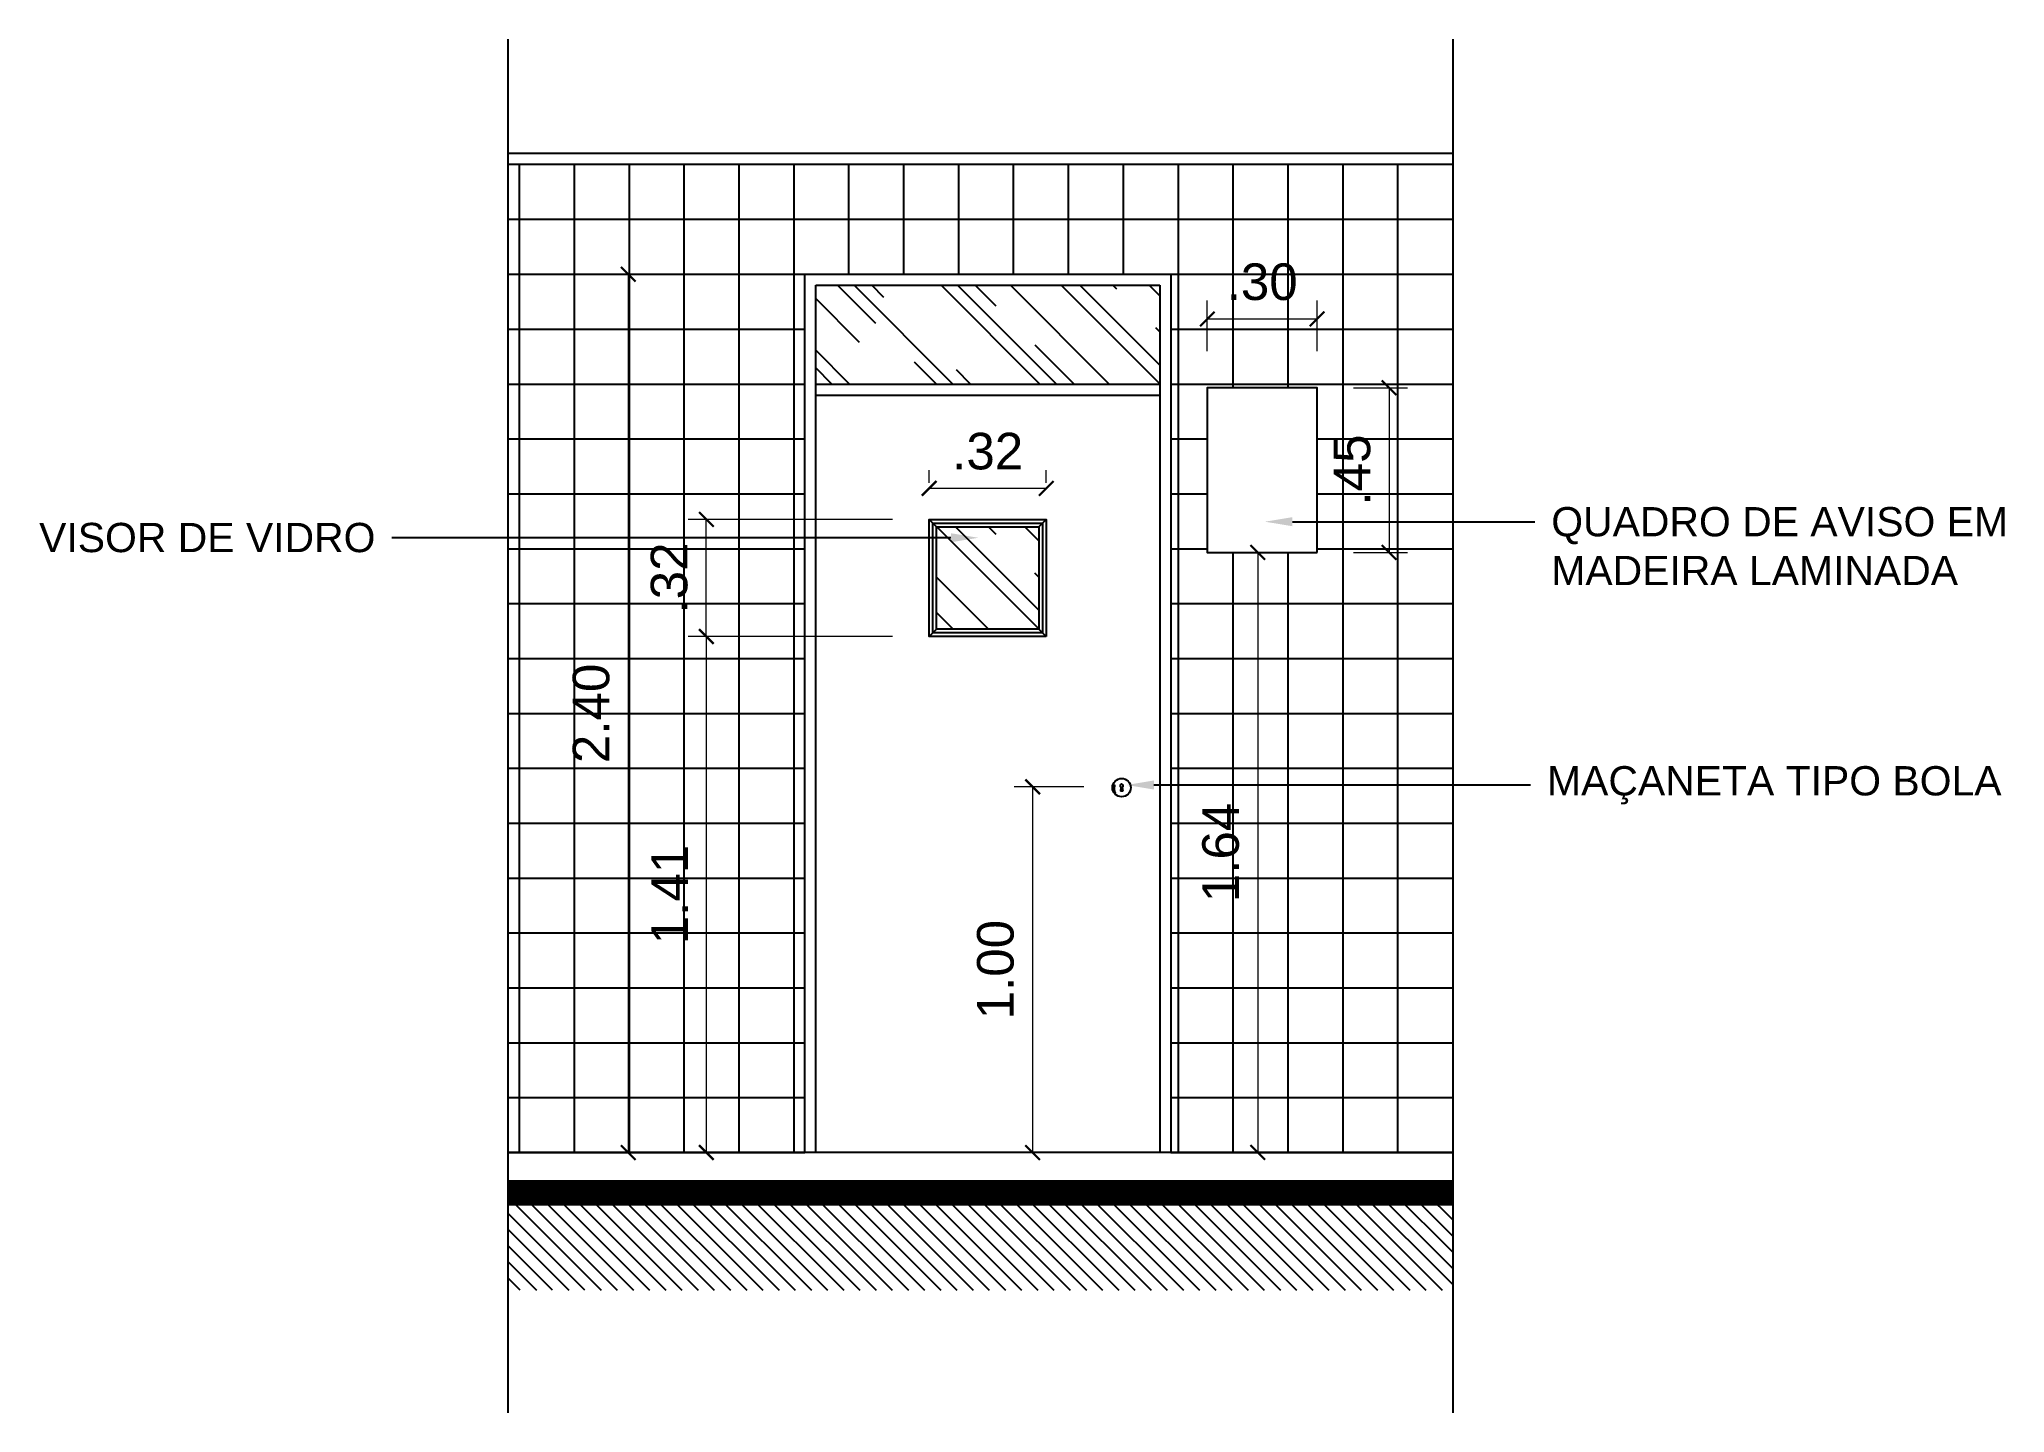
# Model space of a CAD drawing. Header units: metres. Extents: x 2362 to 4220, y 91 to 382.
# Drawn here: x 3239.61 to 3244.98, y 144.71 to 148.46 of the extents above; entities that cross this region are included whole.
import ezdxf
from ezdxf import colors
from ezdxf.entities.mleader import LeaderData, LeaderLine
from ezdxf.math import Vec2, Vec3

# ---------------------------------------------------------------- set-up
doc = ezdxf.new("R2010")
doc.units = ezdxf.units.M
doc.header["$LTSCALE"] = 5
doc.header["$MEASUREMENT"] = 0
doc.linetypes.add('CENTER2', pattern=[3.5, 1.5, -0.75, 0.5, -0.75])
doc.layers.add('2prancha', color=4, linetype='Continuous', lineweight=18)
doc.layers.add('PENA 05', color=5, linetype='Continuous', lineweight=25)
for name, color, linetype in [('COTA 1 100', 2, 'Continuous'), ('HACHURA', 251, 'Continuous'), ('HACHURA PISOS', 250, 'Continuous'), ('PENA 0.1', 1, 'Continuous'), ('PENA 01', 1, 'Continuous'), ('PENA 02', 2, 'Continuous'), ('PENA 03', 3, 'Continuous'), ('PENA 06', 6, 'Continuous'), ('TXT ESPECIFICAÇÕES', 7, 'Continuous')]:
    doc.layers.add(name, color=color, linetype=linetype)
doc.styles.add('Luana', font='arial.ttf')
doc.styles.get("Standard").update_dxf_attribs({"font": 'arial.ttf'})
doc.dimstyles.new('arial50', dxfattribs={"dimtxt": 0.1, "dimasz": 0.04, "dimexe": 0.05, "dimexo": 0.1, "dimgap": 0.05, "dimtad": 1, "dimzin": 4, "dimdsep": 46, "dimtxsty": 'Luana', "dimblk": 'ARCHTICK', "dimcen": 0, "dimclrd": 7, "dimclre": 7, "dimclrt": 256, "dimadec": 0, "dimazin": 0, "dimtfac": 1, "dimtix": 1, "dimtmove": 0, "dimatfit": 3, "dimldrblk": 'CLOSEDBLANK', "dimfxl": 0, "dimlwd": 5, "dimlwe": 5, "dimarcsym": 0})

msp = doc.modelspace()

# ---------------------------------------------------------------- blocks, each defined once
blk = doc.blocks.new('_ArchTick')
at = {"color": 0, "linetype": 'ByBlock', "const_width": 0.15}
blk.add_lwpolyline([(-0.5, -0.5), (0.5, 0.5)], dxfattribs=at)
blk = doc.blocks.new('*D176')
at = {"layer": 'COTA 1 100', "color": 7, "lineweight": 5}
for p, q in [((3242.847, 147.0614), (3242.885, 147.0614)), ((3242.935, 147.0614), (3242.935, 145.4214)), ((3242.847, 145.4214), (3242.885, 145.4214))]:
    blk.add_line(p, q, dxfattribs=at)
at = {"layer": 'Defpoints', "color": 0}
for p in [(3242.947, 147.0614), (3242.935, 145.4214), (3242.947, 145.4214)]:
    blk.add_point(p, dxfattribs=at)
at = {"layer": 'COTA 1 100', "color": 7, "lineweight": 5, "xscale": 0.04, "yscale": 0.04, "zscale": 0.04}
for p, rotation in [((3242.935, 147.0614), 90), ((3242.935, 145.4214), 270)]:
    blk.add_blockref('_ArchTick', p, dxfattribs=dict(at, rotation=rotation))
at = {"layer": 'COTA 1 100', "insert": (3242.834, 146.2414), "char_height": 0.1, "attachment_point": 5, "rotation": 90, "style": 'Luana'}
blk.add_mtext('1.64', dxfattribs=at)
blk = doc.blocks.new('_ClosedBlank')
at = {"layer": '2prancha', "color": 0, "lineweight": -2}
for p, q in [((-1, 0.17), (0, 0)), ((-1, 0.17), (-1, -0.17)), ((0, 0), (-1, -0.17))]:
    blk.add_line(p, q, dxfattribs=at)
blk = doc.blocks.new('*D177')
at = {"layer": 'COTA 1 100', "color": 7, "lineweight": 5}
for p, q in [((3242.4599, 146.4208), (3242.2697, 146.4208)), ((3242.3197, 146.4208), (3242.3197, 145.4214)), ((3242.4599, 145.4214), (3242.2697, 145.4214))]:
    blk.add_line(p, q, dxfattribs=at)
at = {"layer": 'Defpoints', "color": 0}
for p in [(3242.5599, 146.4208), (3242.3197, 145.4214), (3242.5599, 145.4214)]:
    blk.add_point(p, dxfattribs=at)
at = {"layer": 'COTA 1 100', "color": 7, "lineweight": 5, "xscale": 0.04, "yscale": 0.04, "zscale": 0.04}
for p, rotation in [((3242.3197, 146.4208), 90), ((3242.3197, 145.4214), 270)]:
    blk.add_blockref('_ArchTick', p, dxfattribs=dict(at, rotation=rotation))
at = {"layer": 'COTA 1 100', "insert": (3242.2186, 145.9211), "char_height": 0.1, "attachment_point": 5, "rotation": 90, "style": 'Luana'}
blk.add_mtext('1.00', dxfattribs=at)
blk = doc.blocks.new('*D178')
at = {"layer": 'COTA 1 100', "color": 7, "lineweight": 5}
for p, q in [((3241.937, 146.8314), (3241.3782, 146.8314)), ((3241.4282, 146.8314), (3241.4282, 145.4214)), ((3241.937, 145.4214), (3241.3782, 145.4214))]:
    blk.add_line(p, q, dxfattribs=at)
at = {"layer": 'Defpoints', "color": 0}
for p in [(3242.037, 146.8314), (3241.4282, 145.4214), (3242.037, 145.4214)]:
    blk.add_point(p, dxfattribs=at)
at = {"layer": 'COTA 1 100', "color": 7, "lineweight": 5, "xscale": 0.04, "yscale": 0.04, "zscale": 0.04}
for p, rotation in [((3241.4282, 146.8314), 90), ((3241.4282, 145.4214), 270)]:
    blk.add_blockref('_ArchTick', p, dxfattribs=dict(at, rotation=rotation))
at = {"layer": 'COTA 1 100', "insert": (3241.328, 146.1264), "char_height": 0.1, "attachment_point": 5, "rotation": 90, "style": 'Luana'}
blk.add_mtext('1.41', dxfattribs=at)
blk = doc.blocks.new('*D179')
at = {"layer": 'COTA 1 100', "color": 7, "lineweight": 5}
for p, q in [((3241.937, 147.1514), (3241.3782, 147.1514)), ((3241.4282, 146.8314), (3241.4282, 147.1514)), ((3241.937, 146.8314), (3241.3782, 146.8314))]:
    blk.add_line(p, q, dxfattribs=at)
at = {"layer": 'Defpoints', "color": 0}
for p in [(3241.4282, 147.1514), (3242.037, 147.1514), (3242.037, 146.8314)]:
    blk.add_point(p, dxfattribs=at)
at = {"layer": 'COTA 1 100', "color": 7, "lineweight": 5, "xscale": 0.04, "yscale": 0.04, "zscale": 0.04}
for p, rotation in [((3241.4282, 147.1514), 90), ((3241.4282, 146.8314), 270)]:
    blk.add_blockref('_ArchTick', p, dxfattribs=dict(at, rotation=rotation))
at = {"layer": 'COTA 1 100', "insert": (3241.3271, 146.9914), "char_height": 0.1, "attachment_point": 5, "rotation": 90, "style": 'Luana'}
blk.add_mtext('.32', dxfattribs=at)
blk = doc.blocks.new('*D180')
at = {"layer": 'COTA 1 100', "color": 7, "lineweight": 5}
for p, q in [((3242.037, 147.2514), (3242.037, 147.2863)), ((3242.357, 147.2514), (3242.357, 147.2863)), ((3242.357, 147.2363), (3242.037, 147.2363))]:
    blk.add_line(p, q, dxfattribs=at)
at = {"layer": 'Defpoints', "color": 0}
for p in [(3242.037, 147.2363), (3242.037, 147.1514), (3242.357, 147.1514)]:
    blk.add_point(p, dxfattribs=at)
at = {"layer": 'COTA 1 100', "color": 7, "lineweight": 5, "xscale": 0.04, "yscale": 0.04, "zscale": 0.04, "rotation": 180}
blk.add_blockref('_ArchTick', (3242.037, 147.2363), dxfattribs=at)
at = {"layer": 'COTA 1 100', "color": 7, "lineweight": 5, "xscale": 0.04, "yscale": 0.04, "zscale": 0.04}
blk.add_blockref('_ArchTick', (3242.357, 147.2363), dxfattribs=at)
at = {"layer": 'COTA 1 100', "insert": (3242.197, 147.3374), "char_height": 0.1, "attachment_point": 5, "style": 'Luana'}
blk.add_mtext('.32', dxfattribs=at)
blk = doc.blocks.new('*D181')
at = {"layer": 'COTA 1 100', "color": 7, "lineweight": 5}
for p, q in [((3241.597, 147.8214), (3241.1649, 147.8214)), ((3241.2149, 147.8214), (3241.2149, 145.4214)), ((3241.597, 145.4214), (3241.1649, 145.4214))]:
    blk.add_line(p, q, dxfattribs=at)
at = {"layer": 'Defpoints', "color": 0}
for p in [(3241.697, 147.8214), (3241.2149, 145.4214), (3241.697, 145.4214)]:
    blk.add_point(p, dxfattribs=at)
at = {"layer": 'COTA 1 100', "color": 7, "lineweight": 5, "xscale": 0.04, "yscale": 0.04, "zscale": 0.04}
for p, rotation in [((3241.2149, 147.8214), 90), ((3241.2149, 145.4214), 270)]:
    blk.add_blockref('_ArchTick', p, dxfattribs=dict(at, rotation=rotation))
at = {"layer": 'COTA 1 100', "insert": (3241.1138, 146.6214), "char_height": 0.1, "attachment_point": 5, "rotation": 90, "style": 'Luana'}
blk.add_mtext('2.40', dxfattribs=at)
blk = doc.blocks.new('*D182')
at = {"layer": 'COTA 1 100', "color": 7, "lineweight": 5}
for p, q in [((3242.797, 147.6114), (3242.797, 147.7492)), ((3243.097, 147.6114), (3243.097, 147.7492)), ((3242.797, 147.6992), (3243.097, 147.6992))]:
    blk.add_line(p, q, dxfattribs=at)
at = {"layer": 'Defpoints', "color": 0}
for p in [(3243.097, 147.6992), (3242.797, 147.5114), (3243.097, 147.5114)]:
    blk.add_point(p, dxfattribs=at)
at = {"layer": 'COTA 1 100', "color": 7, "lineweight": 5, "xscale": 0.04, "yscale": 0.04, "zscale": 0.04, "rotation": 180}
blk.add_blockref('_ArchTick', (3242.797, 147.6992), dxfattribs=at)
at = {"layer": 'COTA 1 100', "color": 7, "lineweight": 5, "xscale": 0.04, "yscale": 0.04, "zscale": 0.04}
blk.add_blockref('_ArchTick', (3243.097, 147.6992), dxfattribs=at)
at = {"layer": 'COTA 1 100', "insert": (3242.947, 147.8003), "char_height": 0.1, "attachment_point": 5, "style": 'Luana'}
blk.add_mtext('.30', dxfattribs=at)
blk = doc.blocks.new('*D183')
at = {"layer": 'COTA 1 100', "color": 7, "lineweight": 5}
for p, q in [((3243.197, 147.5114), (3243.3438, 147.5114)), ((3243.2938, 147.5114), (3243.2938, 147.0614)), ((3243.197, 147.0614), (3243.3438, 147.0614))]:
    blk.add_line(p, q, dxfattribs=at)
at = {"layer": 'Defpoints', "color": 0}
for p in [(3243.097, 147.5114), (3243.097, 147.0614), (3243.2938, 147.0614)]:
    blk.add_point(p, dxfattribs=at)
at = {"layer": 'COTA 1 100', "color": 7, "lineweight": 5, "xscale": 0.04, "yscale": 0.04, "zscale": 0.04}
for p, rotation in [((3243.2938, 147.5114), 90), ((3243.2938, 147.0614), 270)]:
    blk.add_blockref('_ArchTick', p, dxfattribs=dict(at, rotation=rotation))
at = {"layer": 'COTA 1 100', "insert": (3243.1929, 147.2864), "char_height": 0.1, "attachment_point": 5, "rotation": 90, "style": 'Luana'}
blk.add_mtext('.45', dxfattribs=at)

# ---------------------------------------------------------------- dimensions: what is measured, and where the dimension line sits
at = {"layer": 'COTA 1 100'}
for base, p1, p2, angle, picture, middle in [((3241.2149, 145.4214), (3241.697, 147.8214), (3241.697, 145.4214), 90, '*D181', (3241.1138, 146.6214)), ((3243.097, 147.6992), (3242.797, 147.5114), (3243.097, 147.5114), 180, '*D182', (3242.947, 147.8003)), ((3243.2938, 147.0614), (3243.097, 147.5114), (3243.097, 147.0614), 90, '*D183', (3243.1929, 147.2864)), ((3242.037, 147.2363), (3242.357, 147.1514), (3242.037, 147.1514), 180, '*D180', (3242.197, 147.3374)), ((3242.935, 145.4214), (3242.947, 147.0614), (3242.947, 145.4214), 90, '*D176', (3242.834, 146.2414)), ((3241.4282, 145.4214), (3242.037, 146.8314), (3242.037, 145.4214), 90, '*D178', (3241.328, 146.1264)), ((3242.3197, 145.4214), (3242.5599, 146.4208), (3242.5599, 145.4214), 90, '*D177', (3242.2186, 145.9211))]:
    dim = msp.add_linear_dim(base=base, p1=p1, p2=p2, angle=angle, dimstyle='arial50', dxfattribs=at)
    dim.commit()
    dim.dimension.update_dxf_attribs({"geometry": picture, "text_midpoint": middle})
dim = msp.add_linear_dim(base=(3241.4282, 147.1514), p1=(3242.037, 146.8314), p2=(3242.037, 147.1514), angle=90, dimstyle='arial50', override={"dimtmove": 1}, dxfattribs=at)
dim.commit()
dim.dimension.update_dxf_attribs({"geometry": '*D179', "text_midpoint": (3241.3271, 146.9914)})

# ---------------------------------------------------------------- hatches: boundary and pattern name
at = {"layer": 'HACHURA', "ltscale": 1.5}
h = msp.add_hatch(dxfattribs=at)
h.set_pattern_fill('AR-RROOF', color=256, scale=0.2, angle=45, style=0)
h.set_pattern_definition([(135, (3242.667, 147.52137), (-0.169706, 0.45255), [3, -0.4, 1, -0.2]), (135, (3242.54962, 147.78017), (0.32951, 0.04667), [0.6, -0.066, 1.2, -0.15]), (135, (3242.7165, 147.71229), (-0.640639, 0.830143), [1.6, -0.28, 0.8, -0.2])])
h.paths.add_polyline_path([(3241.727, 147.5214), (3241.727, 147.7914), (3242.667, 147.7914), (3242.667, 147.5214)])
h = msp.add_hatch(dxfattribs=at)
h.set_pattern_fill('AR-RROOF', color=256, scale=0.2, angle=45, style=0)
h.set_pattern_definition([(135, (3242.337, 146.85137), (-0.16971, 0.45255), [3, -0.4, 1, -0.2]), (135, (3242.21962, 147.11017), (0.32951, 0.04667), [0.6, -0.066, 1.2, -0.15]), (135, (3242.3865, 147.04229), (-0.64064, 0.830143), [1.6, -0.28, 0.8, -0.2])])
h.paths.add_polyline_path([(3242.057, 146.8514), (3242.057, 147.1314), (3242.337, 147.1314), (3242.337, 146.8514)])
at = {"layer": 'HACHURA PISOS'}
h = msp.add_hatch(dxfattribs=at)
h.set_pattern_fill('_USER,_O', color=256, scale=0.15, double=1, pattern_type=0)
h.set_pattern_definition([(180, (3243.46784, 145.42137), (0, 0.15), []), (90, (3243.46784, 145.42137), (0.15, 9e-18), [])])
h.paths.add_polyline_path([(3240.8859, 148.1214), (3243.4678, 148.1214), (3243.4678, 147.3178), (3243.097, 147.3178), (3243.097, 147.5114), (3242.797, 147.5114), (3242.797, 147.0614), (3243.097, 147.0614), (3243.097, 147.3178), (3243.4678, 147.3178), (3243.4678, 146.4412), (3242.697, 146.4412), (3242.697, 147.8214), (3241.697, 147.8214), (3241.697, 147.1103), (3240.8859, 147.1103)])
h.paths.add_polyline_path([(3242.697, 146.4412), (3243.4678, 146.4412), (3243.4678, 145.4214), (3242.697, 145.4214)])
h.paths.add_polyline_path([(3240.8859, 147.1103), (3241.697, 147.1103), (3241.697, 145.4214), (3240.8859, 145.4214)])
h.paths.add_polyline_path([(3242.9321, 146.0762), (3242.9321, 146.3981), (3243.1382, 146.3981), (3243.1382, 146.0762)], flags=24)
h.paths.add_polyline_path([(3241.4236, 145.9706), (3241.4236, 146.2925), (3241.6296, 146.2925), (3241.6296, 145.9706)], flags=24)
h.paths.add_polyline_path([(3241.4253, 146.8666), (3241.4253, 147.1108), (3241.6314, 147.1108), (3241.6314, 146.8666)], flags=24)
h.paths.add_polyline_path([(3241.212, 146.4617), (3241.212, 146.7836), (3241.4181, 146.7836), (3241.4181, 146.4617)], flags=24)
at = {"layer": 'PENA 01'}
h = msp.add_hatch(dxfattribs=at)
h.set_pattern_fill('ANSI31,_O', color=256, scale=0.25)
h.set_pattern_definition([(135, (3243.703922, 145.045237), (0.0220971, 0.0220971), [])])
h.paths.add_polyline_path([(3240.8859, 145.0452), (3240.8859, 145.3114), (3243.4678, 145.3114), (3243.4678, 145.0452)])

# ---------------------------------------------------------------- linework, layer by layer
at = {"layer": 'PENA 0.1', "ltscale": 1.5}
for p, q in [((3241.697, 145.4214), (3241.697, 147.8214)), ((3241.697, 147.8214), (3242.697, 147.8214)), ((3241.727, 147.7914), (3242.667, 147.7914)), ((3241.727, 145.4214), (3241.727, 147.7914)), ((3242.667, 147.7914), (3242.667, 145.4214)), ((3242.697, 147.8214), (3242.697, 145.4214)), ((3241.727, 147.5214), (3242.667, 147.5214)), ((3241.727, 147.4914), (3242.667, 147.4914)), ((3242.057, 147.1314), (3242.037, 147.1514)), ((3242.337, 147.1314), (3242.357, 147.1514)), ((3242.057, 146.8514), (3242.037, 146.8314)), ((3242.357, 146.8314), (3242.337, 146.8514)), ((3242.5414, 146.4265), (3242.5443, 146.4255)), ((3242.5611, 146.42), (3242.5595, 146.4085)), ((3242.5665, 146.4085), (3242.5595, 146.4085)), ((3242.5649, 146.42), (3242.5665, 146.4085)), ((3241.727, 145.4214), (3241.697, 145.4214)), ((3242.667, 145.4214), (3241.727, 145.4214)), ((3242.697, 145.4214), (3242.667, 145.4214))]:
    msp.add_line(p, q, dxfattribs=at)
for points in [[(3243.097, 147.0614), (3243.097, 147.5114), (3242.797, 147.5114), (3242.797, 147.0614)], [(3242.357, 146.8314), (3242.037, 146.8314), (3242.037, 147.1514), (3242.357, 147.1514)], [(3242.347, 146.8414), (3242.047, 146.8414), (3242.047, 147.1414), (3242.347, 147.1414)], [(3242.337, 146.8514), (3242.057, 146.8514), (3242.057, 147.1314), (3242.337, 147.1314)]]:
    msp.add_lwpolyline(points, close=True, dxfattribs=at)
msp.add_circle((3242.563, 146.4186), 0.025, dxfattribs=at)
for centre, radius, start, end in [((3242.563, 146.4186), 0.023, 159.8603, 222.7566), ((3242.5684, 146.4161), 0.0258, 158.8722, 210.7282), ((3242.563, 146.424), 0.0045, 295.0494, 244.9506)]:
    msp.add_arc(centre, radius, start, end, dxfattribs=at)
at = {"layer": 'PENA 02', "ltscale": 1.5, "const_width": 0.07}
msp.add_lwpolyline([(3243.4678, 145.3114), (3240.8859, 145.3114)], dxfattribs=at)
at = {"layer": 'PENA 03', "ltscale": 1.5}
for points in [[(3243.4678, 148.1514), (3240.8859, 148.1514)], [(3243.4678, 148.1214), (3240.8859, 148.1214)]]:
    msp.add_lwpolyline(points, dxfattribs=at)
at = {"layer": 'PENA 05', "linetype": 'CENTER2'}
for points in [[(3240.8859, 148.4634), (3240.8859, 144.7104)], [(3243.4678, 148.4634), (3243.4678, 144.7104)]]:
    msp.add_lwpolyline(points, dxfattribs=at)
at = {"layer": 'PENA 06', "ltscale": 1.5}
msp.add_lwpolyline([(3243.4678, 145.4214), (3240.8859, 145.4214)], dxfattribs=at)

msp.set_redraw_order([(e.dxf.handle, doc.entitydb.next_handle()) for e in msp.query("TEXT MTEXT ATTDEF DIMENSION ARC_DIMENSION")])  # texts and dimensions are drawn at this point

# ---------------------------------------------------------------- leaders
at = {"layer": 'TXT ESPECIFICAÇÕES', "ltscale": 0.05}
ml = msp.add_multileader_mtext('Standard', dxfattribs=at)
ml.set_content('QUADRO DE AVISO EM\\PMADEIRA LAMINADA', color=256)
ml.set_leader_properties()
ml.build(insert=Vec2(0, 0))
ml.multileader.update_dxf_attribs({"dogleg_length": 0.36, "arrow_head_size": 0.075})
ctx = ml.context
ctx.base_point, ctx.char_height, ctx.arrow_head_size, ctx.landing_gap_size, ctx.plane_origin = Vec3(3243.692, 147.1452), 0.08, 0.075, 0.045, Vec3(3240.6897, 150.1817)
notes = []
notes.append((ctx, [(0, (1, 1, 0), (3243.5599, 147.1452), (1, 0), 0.1321, [(0, [(3242.9545, 147.1452)], 0, [])])]))
ctx.mtext.insert, ctx.mtext.flow_direction = Vec3(3243.737, 147.1852), 5
ml = msp.add_multileader_mtext('Standard', dxfattribs=at)
ml.set_content('VISOR DE VIDRO', color=256)
ml.set_leader_properties()
ml.build(insert=Vec2(0, 0))
ml.multileader.update_dxf_attribs({"dogleg_length": 0.36, "arrow_head_size": 0.075})
ctx = ml.context
ctx.base_point, ctx.char_height, ctx.arrow_head_size, ctx.landing_gap_size, ctx.plane_origin = Vec3(3239.5656, 147.1013), 0.08, 0.075, 0.045, Vec3(3244.0497, 150.1378)
ctx.text_align_type = 2
notes.append((ctx, [(0, (1, 1, 0), (3240.7012, 147.1013), (-1, 0), 0.1321, [(0, [(3242.1717, 147.1013)], 0, [])])]))
ctx.mtext.insert, ctx.mtext.alignment, ctx.mtext.flow_direction = Vec3(3240.5241, 147.142), 3, 5
ml = msp.add_multileader_mtext('Standard', dxfattribs=at)
ml.set_content('MAÇANETA TIPO BOLA', color=256)
ml.set_leader_properties()
ml.build(insert=Vec2(0, 0))
ml.multileader.update_dxf_attribs({"dogleg_length": 0.36, "arrow_head_size": 0.075})
ctx = ml.context
ctx.base_point, ctx.char_height, ctx.arrow_head_size, ctx.landing_gap_size, ctx.plane_origin = Vec3(3243.6804, 146.4257), 0.08, 0.075, 0.045, Vec3(3240.4639, 149.4622)
notes.append((ctx, [(0, (1, 1, 0), (3243.5482, 146.4257), (1, 0), 0.1321, [(0, [(3242.5762, 146.4257)], 0, [])])]))
ctx.mtext.insert, ctx.mtext.flow_direction = Vec3(3243.7254, 146.4772), 5
for ctx, leaders in notes:
    for number, flags, end, landing, length, lines in leaders:
        leader = LeaderData()
        leader.index, (leader.has_last_leader_line, leader.has_dogleg_vector, leader.attachment_direction) = number, flags
        leader.last_leader_point, leader.dogleg_vector, leader.dogleg_length = Vec3(end), Vec3(landing), length
        for number, points, colour, breaks in lines:
            line = LeaderLine()
            line.index, line.vertices, line.color, line.breaks = number, Vec3.list(points), colors.encode_raw_color(colour), breaks
            leader.lines.append(line)
        ctx.leaders.append(leader)

doc.saveas('drawing.dxf')
